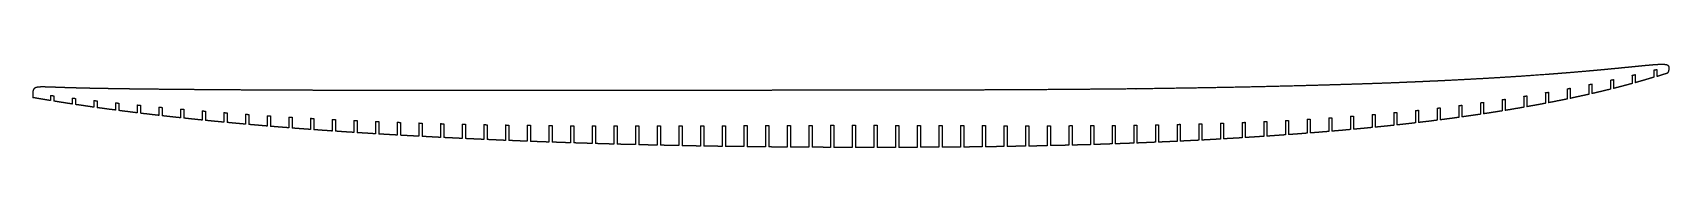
# Model space of a CAD drawing. Header units: metres. Extents: x 18 to 1982, y 0 to 100.
import ezdxf

# ---------------------------------------------------------------- set-up
doc = ezdxf.new("R2010")
doc.units = ezdxf.units.M

msp = doc.modelspace()

# ---------------------------------------------------------------- linework, layer by layer
for p, q in [((1911.1, 81.4, 52), (1911.1, 70.5, 52)), ((1914.9, 82.2, 52), (1914.9, 71.4, 52)), ((1937.1, 87.2, 52), (1937.1, 77.3, 52)), ((1940.9, 88.1, 52), (1940.9, 78.3, 52)), ((1963.1, 93.5, 52), (1963.1, 84.9, 52)), ((1966.9, 94.4, 52), (1966.9, 86.1, 52)), ((39.1, 63, 52), (39.1, 56.7, 52)), ((42.9, 62.5, 52), (42.9, 56.1, 52)), ((65.1, 59.9, 52), (65.1, 52.6, 52)), ((68.9, 59.4, 52), (68.9, 52, 52)), ((1807.1, 61.9, 52), (1807.1, 48.7, 52)), ((1810.9, 62.5, 52), (1810.9, 49.4, 52)), ((1833.1, 66.3, 52), (1833.1, 53.5, 52)), ((1836.9, 66.9, 52), (1836.9, 54.2, 52)), ((1859.1, 70.9, 52), (1859.1, 58.7, 52)), ((1862.9, 71.7, 52), (1862.9, 59.4, 52)), ((1885.1, 76, 52), (1885.1, 64.3, 52)), ((1888.9, 76.8, 52), (1888.9, 65.2, 52)), ((91.1, 56.9, 52), (91.1, 48.8, 52)), ((94.9, 56.5, 52), (94.9, 48.3, 52)), ((117.1, 54.1, 52), (117.1, 45.3, 52)), ((120.9, 53.7, 52), (120.9, 44.8, 52)), ((143.1, 51.5, 52), (143.1, 42, 52)), ((146.9, 51.1, 52), (146.9, 41.5, 52)), ((169.1, 49, 52), (169.1, 38.9, 52)), ((172.9, 48.6, 52), (172.9, 38.5, 52)), ((195.1, 46.6, 52), (195.1, 36, 52)), ((198.9, 46.3, 52), (198.9, 35.6, 52)), ((221.1, 44.4, 52), (221.1, 33.3, 52)), ((224.9, 44.1, 52), (224.9, 32.9, 52)), ((247.1, 42.3, 52), (247.1, 30.7, 52)), ((250.9, 42, 52), (250.9, 30.4, 52)), ((273.1, 40.4, 52), (273.1, 28.3, 52)), ((276.9, 40.1, 52), (276.9, 28, 52)), ((1625.1, 39.9, 52), (1625.1, 24.3, 52)), ((1628.9, 40.2, 52), (1628.9, 24.7, 52)), ((1651.1, 42.3, 52), (1651.1, 27, 52)), ((1654.9, 42.6, 52), (1654.9, 27.4, 52)), ((1677.1, 44.8, 52), (1677.1, 29.9, 52)), ((1680.9, 45.2, 52), (1680.9, 30.4, 52)), ((1703.1, 47.7, 52), (1703.1, 33.1, 52)), ((1706.9, 48.1, 52), (1706.9, 33.6, 52)), ((1729.1, 50.8, 52), (1729.1, 36.5, 52)), ((1732.9, 51.3, 52), (1732.9, 37.1, 52)), ((1755.1, 54.2, 52), (1755.1, 40.3, 52)), ((1758.9, 54.7, 52), (1758.9, 40.8, 52)), ((1781.1, 57.9, 52), (1781.1, 44.3, 52)), ((1784.9, 58.5, 52), (1784.9, 44.9, 52)), ((299.1, 38.6, 52), (299.1, 26.1, 52)), ((302.9, 38.4, 52), (302.9, 25.8, 52)), ((325.1, 37, 52), (325.1, 24, 52)), ((328.9, 36.8, 52), (328.9, 23.7, 52)), ((351.1, 35.5, 52), (351.1, 22, 52)), ((354.9, 35.3, 52), (354.9, 21.7, 52)), ((377.1, 34.1, 52), (377.1, 20.1, 52)), ((380.9, 33.9, 52), (380.9, 19.9, 52)), ((403.1, 32.8, 52), (403.1, 18.4, 52)), ((406.9, 32.7, 52), (406.9, 18.1, 52)), ((429.1, 31.7, 52), (429.1, 16.8, 52)), ((432.9, 31.5, 52), (432.9, 16.5, 52)), ((455.1, 30.7, 52), (455.1, 15.2, 52)), ((458.9, 30.5, 52), (458.9, 15, 52)), ((481.1, 29.8, 52), (481.1, 13.8, 52)), ((484.9, 29.7, 52), (484.9, 13.6, 52)), ((507.1, 29, 52), (507.1, 12.4, 52)), ((510.9, 28.9, 52), (510.9, 12.2, 52)), ((533.1, 28.4, 52), (533.1, 11.2, 52)), ((536.9, 28.3, 52), (536.9, 11, 52)), ((559.1, 27.8, 52), (559.1, 10, 52)), ((562.9, 27.7, 52), (562.9, 9.8, 52)), ((585.1, 27.4, 52), (585.1, 8.8, 52)), ((588.9, 27.3, 52), (588.9, 8.7, 52)), ((611.1, 27, 52), (611.1, 7.8, 52)), ((614.9, 27, 52), (614.9, 7.7, 52)), ((637.1, 26.7, 52), (637.1, 6.8, 52)), ((640.9, 26.7, 52), (640.9, 6.7, 52)), ((663.1, 26.5, 52), (663.1, 5.9, 52)), ((666.9, 26.5, 52), (666.9, 5.8, 52)), ((689.1, 26.4, 52), (689.1, 5.1, 52)), ((692.9, 26.4, 52), (692.9, 5, 52)), ((715.1, 26.3, 52), (715.1, 4.3, 52)), ((718.9, 26.3, 52), (718.9, 4.2, 52)), ((741.1, 26.3, 52), (741.1, 3.7, 52)), ((744.9, 26.3, 52), (744.9, 3.6, 52)), ((767.1, 26.3, 52), (767.1, 3.1, 52)), ((770.9, 26.3, 52), (770.9, 3, 52)), ((793.1, 26.4, 52), (793.1, 2.5, 52)), ((796.9, 26.4, 52), (796.9, 2.4, 52)), ((819.1, 26.4, 52), (819.1, 2, 52)), ((822.9, 26.5, 52), (822.9, 2, 52)), ((845.1, 26.5, 52), (845.1, 1.6, 52)), ((848.9, 26.5, 52), (848.9, 1.6, 52)), ((871.1, 26.6, 52), (871.1, 1.3, 52)), ((874.9, 26.7, 52), (874.9, 1.2, 52)), ((897.1, 26.7, 52), (897.1, 1, 52)), ((900.9, 26.8, 52), (900.9, 0.9, 52)), ((923.1, 26.8, 52), (923.1, 0.7, 52)), ((926.9, 26.8, 52), (926.9, 0.7, 52)), ((949.1, 26.9, 52), (949.1, 0.6, 52)), ((952.9, 26.9, 52), (952.9, 0.5, 52)), ((975.1, 27, 52), (975.1, 0.4, 52)), ((978.9, 27, 52), (978.9, 0.4, 52)), ((1001.1, 27, 52), (1001.1, 0.4, 52)), ((1004.9, 27, 52), (1004.9, 0.4, 52)), ((1027.1, 27, 52), (1027.1, 0.3, 52)), ((1030.9, 27, 52), (1030.9, 0.3, 52)), ((1053.1, 26.9, 52), (1053.1, 0.4, 52)), ((1056.9, 26.9, 52), (1056.9, 0.4, 52)), ((1079.1, 26.9, 52), (1079.1, 0.4, 52)), ((1082.9, 26.8, 52), (1082.9, 0.5, 52)), ((1105.1, 26.8, 52), (1105.1, 0.6, 52)), ((1108.9, 26.8, 52), (1108.9, 0.6, 52)), ((1131.1, 26.7, 52), (1131.1, 0.8, 52)), ((1134.9, 26.7, 52), (1134.9, 0.8, 52)), ((1157.1, 26.6, 52), (1157.1, 1.1, 52)), ((1160.9, 26.6, 52), (1160.9, 1.1, 52)), ((1183.1, 26.5, 52), (1183.1, 1.4, 52)), ((1186.9, 26.5, 52), (1186.9, 1.5, 52)), ((1209.1, 26.5, 52), (1209.1, 1.9, 52)), ((1212.9, 26.5, 52), (1212.9, 1.9, 52)), ((1235.1, 26.5, 52), (1235.1, 2.4, 52)), ((1238.9, 26.5, 52), (1238.9, 2.5, 52)), ((1261.1, 26.5, 52), (1261.1, 3, 52)), ((1264.9, 26.6, 52), (1264.9, 3.1, 52)), ((1287.1, 26.7, 52), (1287.1, 3.7, 52)), ((1290.9, 26.7, 52), (1290.9, 3.8, 52)), ((1313.1, 26.9, 52), (1313.1, 4.6, 52)), ((1316.9, 26.9, 52), (1316.9, 4.7, 52)), ((1339.1, 27.2, 52), (1339.1, 5.5, 52)), ((1342.9, 27.2, 52), (1342.9, 5.6, 52)), ((1365.1, 27.6, 52), (1365.1, 6.6, 52)), ((1368.9, 27.7, 52), (1368.9, 6.7, 52)), ((1391.1, 28.1, 52), (1391.1, 7.7, 52)), ((1394.9, 28.2, 52), (1394.9, 7.9, 52)), ((1417.1, 28.8, 52), (1417.1, 9, 52)), ((1420.9, 28.9, 52), (1420.9, 9.2, 52)), ((1443.1, 29.5, 52), (1443.1, 10.4, 52)), ((1446.9, 29.7, 52), (1446.9, 10.7, 52)), ((1469.1, 30.5, 52), (1469.1, 12, 52)), ((1472.9, 30.6, 52), (1472.9, 12.2, 52)), ((1495.1, 31.6, 52), (1495.1, 13.7, 52)), ((1498.9, 31.7, 52), (1498.9, 13.9, 52)), ((1521.1, 32.8, 52), (1521.1, 15.5, 52)), ((1524.9, 33, 52), (1524.9, 15.8, 52)), ((1547.1, 34.3, 52), (1547.1, 17.5, 52)), ((1550.9, 34.5, 52), (1550.9, 17.8, 52)), ((1573.1, 36, 52), (1573.1, 19.6, 52)), ((1576.9, 36.2, 52), (1576.9, 19.9, 52)), ((1599.1, 37.8, 52), (1599.1, 21.9, 52)), ((1602.9, 38.1, 52), (1602.9, 22.2, 52))]:
    msp.add_line(p, q)
for points, degree, knots in [([(1980.1, 90.4, 52), (1980.1, 90.4, 52), (1980.1, 90.4, 52), (1980.2, 90.4, 52), (1980.2, 90.4, 52), (1980.2, 90.5, 52), (1980.2, 90.5, 52), (1980.3, 90.5, 52), (1980.3, 90.6, 52), (1980.4, 90.6, 52), (1980.4, 90.7, 52), (1980.4, 90.7, 52), (1980.5, 90.8, 52), (1980.5, 90.8, 52), (1980.5, 90.9, 52), (1980.6, 91, 52), (1980.6, 91.1, 52), (1980.7, 91.2, 52), (1980.7, 91.2, 52), (1980.7, 91.3, 52), (1980.8, 91.4, 52), (1980.8, 91.5, 52), (1980.9, 91.6, 52), (1980.9, 91.7, 52), (1980.9, 91.8, 52), (1981, 91.9, 52), (1981, 92, 52), (1981, 92.1, 52), (1981.1, 92.2, 52), (1981.1, 92.4, 52), (1981.2, 92.6, 52), (1981.2, 92.7, 52), (1981.3, 92.9, 52), (1981.3, 93, 52), (1981.3, 93.2, 52), (1981.4, 93.3, 52), (1981.5, 93.7, 52), (1981.5, 93.9, 52), (1981.5, 94.1, 52), (1981.6, 94.3, 52), (1981.6, 94.5, 52), (1981.6, 94.7, 52), (1981.6, 94.9, 52), (1981.7, 95.1, 52), (1981.7, 95.2, 52), (1981.7, 95.2, 52), (1981.7, 95.3, 52), (1981.7, 95.3, 52), (1981.7, 95.4, 52), (1981.7, 95.4, 52), (1981.7, 95.6, 52), (1981.7, 95.8, 52), (1981.7, 95.9, 52), (1981.7, 96.1, 52), (1981.7, 96.2, 52), (1981.7, 96.3, 52), (1981.7, 96.5, 52), (1981.6, 96.8, 52), (1981.6, 97, 52), (1981.6, 97.2, 52), (1981.5, 97.4, 52), (1981.4, 97.6, 52), (1981.4, 97.7, 52), (1981.3, 97.9, 52), (1981.1, 98.2, 52), (1981, 98.3, 52), (1980.9, 98.4, 52), (1980.8, 98.5, 52), (1980.7, 98.6, 52), (1980.6, 98.7, 52), (1980.5, 98.8, 52), (1980.1, 99.1, 52), (1979.8, 99.2, 52), (1979.5, 99.3, 52), (1979.2, 99.5, 52), (1979, 99.6, 52), (1978.7, 99.6, 52), (1978.4, 99.7, 52), (1977.9, 99.8, 52), (1977.7, 99.9, 52), (1977.5, 99.9, 52), (1977.3, 99.9, 52), (1977.1, 100, 52), (1976.9, 100, 52), (1976.8, 100, 52), (1976.5, 100, 52), (1976.4, 100, 52), (1976.3, 100.1, 52), (1976.2, 100.1, 52), (1976.1, 100.1, 52), (1976, 100.1, 52), (1975.8, 100.1, 52), (1975.6, 100.1, 52), (1975.5, 100.1, 52), (1975.3, 100.1, 52), (1975.2, 100.1, 52), (1975.1, 100.1, 52), (1974.9, 100.2, 52), (1974.8, 100.2, 52), (1974, 100.2, 52), (1973.4, 100.2, 52), (1972.8, 100.2, 52), (1972.2, 100.2, 52), (1971.6, 100.2, 52), (1971, 100.2, 52), (1970.3, 100.2, 52), (1968.7, 100.1, 52), (1967.7, 100, 52), (1966.7, 100, 52), (1965.7, 99.9, 52), (1964.7, 99.9, 52), (1963.7, 99.8, 52), (1962.7, 99.7, 52), (1960.5, 99.5, 52), (1959.3, 99.4, 52), (1958.1, 99.3, 52), (1956.8, 99.2, 52), (1955.6, 99.1, 52), (1954.4, 99, 52), (1953.1, 98.9, 52), (1949.4, 98.5, 52), (1946.9, 98.3, 52), (1944.4, 98, 52), (1941.9, 97.8, 52), (1939.4, 97.5, 52), (1936.9, 97.3, 52), (1934.4, 97, 52), (1930, 96.6, 52), (1928, 96.4, 52), (1926.1, 96.2, 52), (1924.2, 96, 52), (1922.2, 95.8, 52), (1920.3, 95.6, 52), (1918.3, 95.4, 52), (1913.6, 95, 52), (1910.7, 94.7, 52), (1907.9, 94.4, 52), (1905, 94.1, 52), (1902.2, 93.9, 52), (1899.3, 93.6, 52), (1896.5, 93.4, 52), (1892, 92.9, 52), (1890.4, 92.8, 52), (1888.7, 92.6, 52), (1887.1, 92.5, 52), (1885.5, 92.4, 52), (1883.8, 92.2, 52), (1882.2, 92.1, 52), (1873.3, 91.3, 52), (1866.1, 90.7, 52), (1858.9, 90.1, 52), (1851.7, 89.5, 52), (1844.4, 88.9, 52), (1837.2, 88.4, 52), (1830, 87.9, 52), (1808.7, 86.3, 52), (1794.7, 85.4, 52), (1780.7, 84.5, 52), (1766.7, 83.7, 52), (1752.7, 82.9, 52), (1738.7, 82.1, 52), (1724.7, 81.4, 52), (1706.7, 80.5, 52), (1702.7, 80.3, 52), (1698.7, 80.2, 52), (1694.7, 80, 52), (1690.7, 79.8, 52), (1686.6, 79.6, 52), (1682.4, 79.4, 52), (1675.2, 79.1, 52), (1672.1, 79, 52), (1668.9, 78.9, 52), (1665.8, 78.7, 52), (1662.6, 78.6, 52), (1659.4, 78.5, 52), (1656.2, 78.3, 52), (1642.8, 77.8, 52), (1632.6, 77.4, 52), (1622.5, 77.1, 52), (1612.4, 76.7, 52), (1602.2, 76.4, 52), (1592.1, 76.1, 52), (1581.9, 75.8, 52), (1547.1, 74.8, 52), (1522.4, 74.1, 52), (1497.7, 73.5, 52), (1473, 73, 52), (1448.3, 72.5, 52), (1423.6, 72, 52), (1398.9, 71.7, 52), (1371.3, 71.3, 52), (1368.3, 71.2, 52), (1365.4, 71.2, 52), (1362.4, 71.1, 52), (1359.4, 71.1, 52), (1356.5, 71.1, 52), (1353.5, 71, 52), (1328.1, 70.7, 52), (1305.7, 70.5, 52), (1283.2, 70.3, 52), (1260.8, 70.1, 52), (1238.4, 69.9, 52), (1215.9, 69.8, 52), (1193.5, 69.7, 52), (1155, 69.5, 52), (1138.9, 69.5, 52), (1122.8, 69.4, 52), (1106.7, 69.4, 52), (1090.6, 69.3, 52), (1074.5, 69.3, 52), (1058.4, 69.3, 52), (1038.7, 69.3, 52), (1035, 69.3, 52), (1031.3, 69.3, 52), (1027.6, 69.3, 52), (1024, 69.2, 52), (1020.3, 69.2, 52), (1016.6, 69.2, 52), (999.8, 69.2, 52), (986.7, 69.2, 52), (973.6, 69.2, 52), (960.4, 69.2, 52), (947.3, 69.2, 52), (934.2, 69.2, 52), (921.1, 69.2, 52), (895.7, 69.1, 52), (883.4, 69.1, 52), (871.1, 69.1, 52), (858.8, 69.1, 52), (846.5, 69.1, 52), (834.3, 69.1, 52), (822, 69.1, 52), (797.9, 69.1, 52), (786, 69.1, 52), (774.2, 69.1, 52), (762.3, 69.1, 52), (750.5, 69.1, 52), (738.6, 69.1, 52), (726.7, 69.1, 52), (709.8, 69.1, 52), (704.7, 69.1, 52), (699.7, 69.1, 52), (694.6, 69.1, 52), (689.5, 69.1, 52), (684.4, 69.1, 52), (679.3, 69.1, 52), (669.2, 69.1, 52), (664.1, 69.1, 52), (659, 69, 52), (653.9, 69, 52), (648.9, 69, 52), (643.8, 69, 52), (638.7, 69, 52), (617.5, 69, 52), (601.3, 69, 52), (585.2, 69, 52), (569, 69, 52), (552.8, 69, 52), (536.7, 69, 52), (520.5, 69, 52), (489, 69, 52), (473.7, 69, 52), (458.3, 69, 52), (443, 69, 52), (427.6, 69, 52), (412.3, 69, 52), (397, 69.1, 52), (379.5, 69.1, 52), (377.3, 69.1, 52), (375.2, 69.1, 52), (373, 69.1, 52), (370.9, 69.1, 52), (368.8, 69.1, 52), (366.7, 69.1, 52), (362.5, 69.1, 52), (360.4, 69.1, 52), (358.3, 69.1, 52), (356.2, 69.1, 52), (354.1, 69.1, 52), (352.1, 69.2, 52), (350, 69.2, 52), (332.9, 69.2, 52), (317.9, 69.3, 52), (302.9, 69.3, 52), (288, 69.4, 52), (273, 69.5, 52), (258, 69.6, 52), (243, 69.7, 52), (221.8, 69.8, 52), (215.5, 69.9, 52), (209.2, 70, 52), (203, 70, 52), (196.7, 70.1, 52), (190.4, 70.1, 52), (184.2, 70.2, 52), (175.1, 70.3, 52), (172.4, 70.3, 52), (169.7, 70.3, 52), (167, 70.4, 52), (164.3, 70.4, 52), (161.7, 70.4, 52), (159.1, 70.5, 52), (155.2, 70.5, 52), (153.9, 70.5, 52), (152.7, 70.5, 52), (151.4, 70.6, 52), (150.2, 70.6, 52), (148.9, 70.6, 52), (147.7, 70.6, 52), (145, 70.6, 52), (143.6, 70.7, 52), (142.2, 70.7, 52), (140.8, 70.7, 52), (139.4, 70.7, 52), (138, 70.7, 52), (136.6, 70.7, 52), (130.2, 70.8, 52), (125.1, 70.9, 52), (120.1, 71, 52), (115, 71, 52), (110, 71.1, 52), (104.9, 71.2, 52), (99.8, 71.3, 52), (93.4, 71.4, 52), (92, 71.4, 52), (90.7, 71.5, 52), (89.3, 71.5, 52), (88, 71.5, 52), (86.7, 71.5, 52), (85.3, 71.6, 52), (83.1, 71.6, 52), (82.1, 71.6, 52), (81.1, 71.7, 52), (80.1, 71.7, 52), (79.1, 71.7, 52), (78.2, 71.7, 52), (77.2, 71.8, 52), (74.8, 71.8, 52), (73.3, 71.9, 52), (71.9, 71.9, 52), (70.5, 71.9, 52), (69.1, 72, 52), (67.7, 72, 52), (66.3, 72, 52), (63.5, 72.1, 52), (62.1, 72.2, 52), (60.6, 72.2, 52), (59.2, 72.3, 52), (57.9, 72.3, 52), (56.6, 72.3, 52), (55.4, 72.4, 52), (52.2, 72.5, 52), (50.1, 72.6, 52), (48.1, 72.6, 52), (46, 72.7, 52), (44, 72.8, 52), (41.9, 72.9, 52), (39.8, 72.9, 52), (37.1, 73, 52), (36.4, 73.1, 52), (35.7, 73.1, 52), (35, 73.1, 52), (34.3, 73.1, 52), (33.6, 73.1, 52), (32.9, 73.1, 52), (31.9, 73.2, 52), (31.6, 73.2, 52), (31.4, 73.2, 52), (31.1, 73.2, 52), (30.8, 73.2, 52), (30.5, 73.2, 52), (30.3, 73.2, 52), (29.7, 73.2, 52), (29.4, 73.2, 52), (29.1, 73.2, 52), (28.9, 73.2, 52), (28.6, 73.2, 52), (28.4, 73.2, 52), (28.1, 73.2, 52), (27.4, 73.2, 52), (26.8, 73.1, 52), (26.3, 73.1, 52), (25.8, 73.1, 52), (25.3, 73.1, 52), (24.8, 73, 52), (24.3, 73, 52), (23.6, 72.9, 52), (23.4, 72.8, 52), (23.2, 72.8, 52), (23, 72.8, 52), (22.8, 72.7, 52), (22.6, 72.7, 52), (22.5, 72.7, 52), (22.2, 72.6, 52), (22.1, 72.6, 52), (22.1, 72.6, 52), (22, 72.5, 52), (21.9, 72.5, 52), (21.8, 72.5, 52), (21.7, 72.5, 52), (21.6, 72.4, 52), (21.5, 72.4, 52), (21.4, 72.4, 52), (21.4, 72.3, 52), (21.3, 72.3, 52), (21.2, 72.3, 52), (21.1, 72.2, 52), (20.7, 72.1, 52), (20.5, 72, 52), (20.2, 71.8, 52), (19.9, 71.7, 52), (19.7, 71.5, 52), (19.4, 71.3, 52), (19.2, 71.1, 52), (18.9, 70.7, 52), (18.8, 70.5, 52), (18.6, 70.4, 52), (18.5, 70.2, 52), (18.4, 70, 52), (18.4, 69.8, 52), (18.3, 69.6, 52), (18.2, 69.3, 52), (18.1, 69.2, 52), (18.1, 69.1, 52), (18, 69, 52), (18, 68.8, 52), (18, 68.7, 52), (17.9, 68.6, 52), (17.8, 68.2, 52), (17.8, 67.9, 52), (17.8, 67.7, 52), (17.7, 67.4, 52), (17.7, 67.1, 52), (17.7, 66.8, 52), (17.7, 66.6, 52), (17.7, 66.2, 52), (17.7, 66.2, 52), (17.6, 66.1, 52), (17.6, 66, 52), (17.6, 65.9, 52), (17.6, 65.9, 52), (17.6, 65.8, 52), (17.6, 65.5, 52), (17.6, 65.3, 52), (17.6, 65.1, 52), (17.6, 64.8, 52), (17.6, 64.6, 52), (17.6, 64.4, 52), (17.6, 64.2, 52), (17.6, 63.8, 52), (17.6, 63.6, 52), (17.6, 63.5, 52), (17.6, 63.3, 52), (17.6, 63.2, 52), (17.6, 63, 52), (17.6, 62.8, 52), (17.7, 62.5, 52), (17.7, 62.4, 52), (17.7, 62.3, 52), (17.7, 62.1, 52), (17.7, 62, 52), (17.7, 61.9, 52), (17.7, 61.7, 52), (17.7, 61.5, 52), (17.7, 61.4, 52), (17.7, 61.3, 52), (17.7, 61.3, 52), (17.7, 61.2, 52), (17.7, 61.1, 52), (17.7, 61, 52), (17.7, 60.9, 52), (17.7, 60.9, 52), (17.7, 60.8, 52), (17.7, 60.8, 52), (17.7, 60.8, 52), (17.7, 60.7, 52), (17.7, 60.7, 52), (17.7, 60.6, 52), (17.7, 60.6, 52), (17.8, 60.6, 52), (17.8, 60.6, 52), (17.8, 60.6, 52), (17.8, 60.6, 52), (17.8, 60.5, 52), (17.8, 60.5, 52), (17.8, 60.5, 52), (17.8, 60.5, 52), (17.8, 60.4, 52), (17.8, 60.4, 52), (17.8, 60.4, 52), (17.8, 60.4, 52), (17.8, 60.4, 52), (17.8, 60.4, 52), (17.8, 60.4, 52), (17.8, 60.4, 52), (17.8, 60.3, 52), (17.8, 60.3, 52), (17.8, 60.3, 52), (17.8, 60.3, 52)], 8, [0, 0, 0, 0, 0, 0, 0, 0, 0, 0.000178, 0.000178, 0.000178, 0.000178, 0.000178, 0.000178, 0.000178, 0.000475, 0.000475, 0.000475, 0.000475, 0.000475, 0.000475, 0.000475, 0.00084, 0.00084, 0.00084, 0.00084, 0.00084, 0.00084, 0.00084, 0.0013, 0.0013, 0.0013, 0.0013, 0.0013, 0.0013, 0.0013, 0.00203, 0.00203, 0.00203, 0.00203, 0.00203, 0.00203, 0.00203, 0.002958, 0.002958, 0.002958, 0.002958, 0.002958, 0.002958, 0.002958, 0.00318, 0.00318, 0.00318, 0.00318, 0.00318, 0.00318, 0.00318, 0.003851, 0.003851, 0.003851, 0.003851, 0.003851, 0.003851, 0.003851, 0.004756, 0.004756, 0.004756, 0.004756, 0.004756, 0.004756, 0.004756, 0.005437, 0.005437, 0.005437, 0.005437, 0.005437, 0.005437, 0.005437, 0.006875, 0.006875, 0.006875, 0.006875, 0.006875, 0.006875, 0.006875, 0.00775, 0.00775, 0.00775, 0.00775, 0.00775, 0.00775, 0.00775, 0.008204, 0.008204, 0.008204, 0.008204, 0.008204, 0.008204, 0.008204, 0.008769, 0.008769, 0.008769, 0.008769, 0.008769, 0.008769, 0.008769, 0.011321, 0.011321, 0.011321, 0.011321, 0.011321, 0.011321, 0.011321, 0.015455, 0.015455, 0.015455, 0.015455, 0.015455, 0.015455, 0.015455, 0.020557, 0.020557, 0.020557, 0.020557, 0.020557, 0.020557, 0.020557, 0.030952, 0.030952, 0.030952, 0.030952, 0.030952, 0.030952, 0.030952, 0.039011, 0.039011, 0.039011, 0.039011, 0.039011, 0.039011, 0.039011, 0.050826, 0.050826, 0.050826, 0.050826, 0.050826, 0.050826, 0.050826, 0.057613, 0.057613, 0.057613, 0.057613, 0.057613, 0.057613, 0.057613, 0.087605, 0.087605, 0.087605, 0.087605, 0.087605, 0.087605, 0.087605, 0.145666, 0.145666, 0.145666, 0.145666, 0.145666, 0.145666, 0.145666, 0.161952, 0.161952, 0.161952, 0.161952, 0.161952, 0.161952, 0.161952, 0.174167, 0.174167, 0.174167, 0.174167, 0.174167, 0.174167, 0.174167, 0.212534, 0.212534, 0.212534, 0.212534, 0.212534, 0.212534, 0.212534, 0.305864, 0.305864, 0.305864, 0.305864, 0.305864, 0.305864, 0.305864, 0.317059, 0.317059, 0.317059, 0.317059, 0.317059, 0.317059, 0.317059, 0.401812, 0.401812, 0.401812, 0.401812, 0.401812, 0.401812, 0.401812, 0.462579, 0.462579, 0.462579, 0.462579, 0.462579, 0.462579, 0.462579, 0.476479, 0.476479, 0.476479, 0.476479, 0.476479, 0.476479, 0.476479, 0.526052, 0.526052, 0.526052, 0.526052, 0.526052, 0.526052, 0.526052, 0.572425, 0.572425, 0.572425, 0.572425, 0.572425, 0.572425, 0.572425, 0.617198, 0.617198, 0.617198, 0.617198, 0.617198, 0.617198, 0.617198, 0.636387, 0.636387, 0.636387, 0.636387, 0.636387, 0.636387, 0.636387, 0.655574, 0.655574, 0.655574, 0.655574, 0.655574, 0.655574, 0.655574, 0.716814, 0.716814, 0.716814, 0.716814, 0.716814, 0.716814, 0.716814, 0.774934, 0.774934, 0.774934, 0.774934, 0.774934, 0.774934, 0.774934, 0.783116, 0.783116, 0.783116, 0.783116, 0.783116, 0.783116, 0.783116, 0.791195, 0.791195, 0.791195, 0.791195, 0.791195, 0.791195, 0.791195, 0.849343, 0.849343, 0.849343, 0.849343, 0.849343, 0.849343, 0.849343, 0.873652, 0.873652, 0.873652, 0.873652, 0.873652, 0.873652, 0.873652, 0.884454, 0.884454, 0.884454, 0.884454, 0.884454, 0.884454, 0.884454, 0.889854, 0.889854, 0.889854, 0.889854, 0.889854, 0.889854, 0.889854, 0.896155, 0.896155, 0.896155, 0.896155, 0.896155, 0.896155, 0.896155, 0.919521, 0.919521, 0.919521, 0.919521, 0.919521, 0.919521, 0.919521, 0.925958, 0.925958, 0.925958, 0.925958, 0.925958, 0.925958, 0.925958, 0.930964, 0.930964, 0.930964, 0.930964, 0.930964, 0.930964, 0.930964, 0.938831, 0.938831, 0.938831, 0.938831, 0.938831, 0.938831, 0.938831, 0.94733, 0.94733, 0.94733, 0.94733, 0.94733, 0.94733, 0.94733, 0.962318, 0.962318, 0.962318, 0.962318, 0.962318, 0.962318, 0.962318, 0.967398, 0.967398, 0.967398, 0.967398, 0.967398, 0.967398, 0.967398, 0.969402, 0.969402, 0.969402, 0.969402, 0.969402, 0.969402, 0.969402, 0.971491, 0.971491, 0.971491, 0.971491, 0.971491, 0.971491, 0.971491, 0.975852, 0.975852, 0.975852, 0.975852, 0.975852, 0.975852, 0.975852, 0.977688, 0.977688, 0.977688, 0.977688, 0.977688, 0.977688, 0.977688, 0.978606, 0.978606, 0.978606, 0.978606, 0.978606, 0.978606, 0.978606, 0.979617, 0.979617, 0.979617, 0.979617, 0.979617, 0.979617, 0.979617, 0.983286, 0.983286, 0.983286, 0.983286, 0.983286, 0.983286, 0.983286, 0.98566, 0.98566, 0.98566, 0.98566, 0.98566, 0.98566, 0.98566, 0.987191, 0.987191, 0.987191, 0.987191, 0.987191, 0.987191, 0.987191, 0.990443, 0.990443, 0.990443, 0.990443, 0.990443, 0.990443, 0.990443, 0.991295, 0.991295, 0.991295, 0.991295, 0.991295, 0.991295, 0.991295, 0.993897, 0.993897, 0.993897, 0.993897, 0.993897, 0.993897, 0.993897, 0.995793, 0.995793, 0.995793, 0.995793, 0.995793, 0.995793, 0.995793, 0.997406, 0.997406, 0.997406, 0.997406, 0.997406, 0.997406, 0.997406, 0.998425, 0.998425, 0.998425, 0.998425, 0.998425, 0.998425, 0.998425, 0.998855, 0.998855, 0.998855, 0.998855, 0.998855, 0.998855, 0.998855, 0.999189, 0.999189, 0.999189, 0.999189, 0.999189, 0.999189, 0.999189, 0.999666, 0.999666, 0.999666, 0.999666, 0.999666, 0.999666, 0.999666, 1, 1, 1, 1, 1, 1, 1, 1, 1]), ([(1963.1, 84.9, 52), (1962.1, 84.6, 52), (1961, 84.3, 52), (1960, 83.9, 52), (1958.9, 83.6, 52), (1956.8, 83, 52), (1955.7, 82.6, 52), (1954.6, 82.3, 52), (1953.5, 82, 52), (1951.3, 81.3, 52), (1950.2, 81, 52), (1949.1, 80.7, 52), (1947.9, 80.4, 52), (1945.6, 79.7, 52), (1944.4, 79.3, 52), (1943.3, 79, 52), (1942.1, 78.7, 52), (1940.9, 78.3, 52)], 5, [0, 0, 0, 0, 0, 0, 0.23554, 0.23554, 0.23554, 0.23554, 0.480318, 0.480318, 0.480318, 0.480318, 0.735496, 0.735496, 0.735496, 0.735496, 1, 1, 1, 1, 1, 1]), ([(1966.9, 86.1, 52), (1967.3, 86.2, 52), (1967.8, 86.4, 52), (1968.2, 86.5, 52), (1968.7, 86.6, 52), (1969.1, 86.8, 52), (1969.6, 86.9, 52), (1970, 87.1, 52), (1970.9, 87.4, 52), (1971.3, 87.5, 52), (1971.8, 87.6, 52), (1972.2, 87.8, 52), (1972.6, 87.9, 52), (1973, 88, 52), (1973.5, 88.2, 52), (1974.1, 88.4, 52), (1974.3, 88.4, 52), (1974.5, 88.5, 52), (1974.7, 88.6, 52), (1974.8, 88.6, 52), (1975, 88.7, 52), (1975.2, 88.8, 52), (1975.6, 88.9, 52), (1975.8, 88.9, 52), (1976, 89, 52), (1976.2, 89.1, 52), (1976.3, 89.1, 52), (1976.5, 89.2, 52), (1976.7, 89.2, 52), (1977.1, 89.4, 52), (1977.3, 89.4, 52), (1977.5, 89.5, 52), (1977.7, 89.6, 52), (1977.9, 89.6, 52), (1978.1, 89.7, 52), (1978.3, 89.8, 52), (1978.6, 89.9, 52), (1978.7, 89.9, 52), (1978.8, 89.9, 52), (1978.9, 90, 52), (1979, 90, 52), (1979.1, 90, 52), (1979.2, 90.1, 52), (1979.3, 90.1, 52), (1979.4, 90.1, 52), (1979.4, 90.2, 52), (1979.5, 90.2, 52), (1979.5, 90.2, 52), (1979.6, 90.2, 52), (1979.6, 90.2, 52), (1979.7, 90.2, 52), (1979.8, 90.3, 52), (1979.8, 90.3, 52), (1979.8, 90.3, 52), (1979.9, 90.3, 52), (1979.9, 90.3, 52), (1980, 90.3, 52), (1980, 90.3, 52), (1980, 90.3, 52), (1980, 90.3, 52), (1980, 90.3, 52), (1980, 90.3, 52), (1980, 90.4, 52), (1980, 90.4, 52), (1980.1, 90.4, 52), (1980.1, 90.4, 52), (1980.1, 90.4, 52), (1980.1, 90.4, 52), (1980.1, 90.4, 52), (1980.1, 90.4, 52), (1980.1, 90.4, 52), (1980.1, 90.4, 52), (1980.1, 90.4, 52), (1980.1, 90.4, 52), (1980.1, 90.4, 52), (1980.1, 90.4, 52), (1980.1, 90.4, 52), (1980.1, 90.4, 52), (1980.1, 90.4, 52)], 8, [0, 0, 0, 0, 0, 0, 0, 0, 0, 0.264126, 0.264126, 0.264126, 0.264126, 0.264126, 0.264126, 0.264126, 0.519695, 0.519695, 0.519695, 0.519695, 0.519695, 0.519695, 0.519695, 0.631528, 0.631528, 0.631528, 0.631528, 0.631528, 0.631528, 0.631528, 0.74341, 0.74341, 0.74341, 0.74341, 0.74341, 0.74341, 0.74341, 0.860371, 0.860371, 0.860371, 0.860371, 0.860371, 0.860371, 0.860371, 0.921739, 0.921739, 0.921739, 0.921739, 0.921739, 0.921739, 0.921739, 0.953538, 0.953538, 0.953538, 0.953538, 0.953538, 0.953538, 0.953538, 0.978543, 0.978543, 0.978543, 0.978543, 0.978543, 0.978543, 0.978543, 0.988481, 0.988481, 0.988481, 0.988481, 0.988481, 0.988481, 0.988481, 0.993154, 0.993154, 0.993154, 0.993154, 0.993154, 0.993154, 0.993154, 1, 1, 1, 1, 1, 1, 1, 1, 1]), ([(39.1, 56.7, 52), (38.4, 56.9, 52), (37.7, 57, 52), (37, 57.1, 52), (36.3, 57.2, 52), (35.6, 57.3, 52), (34.9, 57.5, 52), (34.2, 57.6, 52), (33.1, 57.7, 52), (32.8, 57.8, 52), (32.5, 57.9, 52), (32.1, 57.9, 52), (31.8, 58, 52), (31.5, 58, 52), (31.1, 58.1, 52), (30.5, 58.2, 52), (30.2, 58.2, 52), (29.8, 58.3, 52), (29.5, 58.3, 52), (29.2, 58.4, 52), (28.9, 58.5, 52), (28.6, 58.5, 52), (27.6, 58.7, 52), (27, 58.8, 52), (26.4, 58.9, 52), (25.7, 59, 52), (25.1, 59.1, 52), (24.5, 59.2, 52), (23.8, 59.3, 52), (23, 59.4, 52), (22.9, 59.5, 52), (22.7, 59.5, 52), (22.6, 59.5, 52), (22.4, 59.5, 52), (22.3, 59.6, 52), (22.1, 59.6, 52), (21.9, 59.6, 52), (21.8, 59.6, 52), (21.7, 59.7, 52), (21.6, 59.7, 52), (21.6, 59.7, 52), (21.5, 59.7, 52), (21.4, 59.7, 52), (21.3, 59.7, 52), (21.2, 59.8, 52), (21.1, 59.8, 52), (21, 59.8, 52), (21, 59.8, 52), (20.9, 59.8, 52), (20.8, 59.8, 52), (20.5, 59.9, 52), (20.4, 59.9, 52), (20.2, 59.9, 52), (20, 60, 52), (19.8, 60, 52), (19.6, 60, 52), (19.4, 60.1, 52), (19.2, 60.1, 52), (19.1, 60.1, 52), (19, 60.1, 52), (18.9, 60.1, 52), (18.8, 60.2, 52), (18.7, 60.2, 52), (18.6, 60.2, 52), (18.4, 60.2, 52), (18.4, 60.2, 52), (18.3, 60.2, 52), (18.3, 60.2, 52), (18.2, 60.3, 52), (18.2, 60.3, 52), (18.1, 60.3, 52), (18.1, 60.3, 52), (18, 60.3, 52), (18, 60.3, 52), (18, 60.3, 52), (17.9, 60.3, 52), (17.9, 60.3, 52), (17.9, 60.3, 52), (17.8, 60.3, 52), (17.8, 60.3, 52), (17.8, 60.3, 52), (17.8, 60.3, 52), (17.8, 60.3, 52), (17.8, 60.3, 52), (17.8, 60.3, 52), (17.8, 60.3, 52), (17.8, 60.3, 52), (17.8, 60.3, 52), (17.8, 60.3, 52), (17.8, 60.3, 52), (17.8, 60.3, 52), (17.8, 60.3, 52), (17.8, 60.3, 52), (17.8, 60.3, 52), (17.8, 60.3, 52), (17.8, 60.3, 52), (17.8, 60.3, 52), (17.8, 60.3, 52), (17.8, 60.3, 52), (17.8, 60.3, 52)], 8, [0, 0, 0, 0, 0, 0, 0, 0, 0, 0.25984, 0.25984, 0.25984, 0.25984, 0.25984, 0.25984, 0.25984, 0.382145, 0.382145, 0.382145, 0.382145, 0.382145, 0.382145, 0.382145, 0.499111, 0.499111, 0.499111, 0.499111, 0.499111, 0.499111, 0.499111, 0.731449, 0.731449, 0.731449, 0.731449, 0.731449, 0.731449, 0.731449, 0.789266, 0.789266, 0.789266, 0.789266, 0.789266, 0.789266, 0.789266, 0.817554, 0.817554, 0.817554, 0.817554, 0.817554, 0.817554, 0.817554, 0.845437, 0.845437, 0.845437, 0.845437, 0.845437, 0.845437, 0.845437, 0.91393, 0.91393, 0.91393, 0.91393, 0.91393, 0.91393, 0.91393, 0.950114, 0.950114, 0.950114, 0.950114, 0.950114, 0.950114, 0.950114, 0.96932, 0.96932, 0.96932, 0.96932, 0.96932, 0.96932, 0.96932, 0.982687, 0.982687, 0.982687, 0.982687, 0.982687, 0.982687, 0.982687, 0.990465, 0.990465, 0.990465, 0.990465, 0.990465, 0.990465, 0.990465, 0.993803, 0.993803, 0.993803, 0.993803, 0.993803, 0.993803, 0.993803, 1, 1, 1, 1, 1, 1, 1, 1, 1]), ([(1885.1, 64.3, 52), (1883.8, 64, 52), (1882.4, 63.7, 52), (1881.1, 63.4, 52), (1878.4, 62.8, 52), (1877, 62.5, 52), (1875.6, 62.2, 52), (1872.8, 61.6, 52), (1871.4, 61.3, 52), (1870, 61, 52), (1867.2, 60.4, 52), (1865.8, 60.1, 52), (1864.3, 59.7, 52), (1862.9, 59.4, 52)], 4, [0, 0, 0, 0, 0, 0.241979, 0.241979, 0.241979, 0.489317, 0.489317, 0.489317, 0.741999, 0.741999, 0.741999, 1, 1, 1, 1, 1]), ([(1911.1, 70.5, 52), (1909.8, 70.1, 52), (1908.4, 69.8, 52), (1907.1, 69.5, 52), (1904.4, 68.8, 52), (1903, 68.5, 52), (1901.7, 68.2, 52), (1898.9, 67.5, 52), (1897.5, 67.2, 52), (1896.1, 66.8, 52), (1893.2, 66.2, 52), (1891.8, 65.8, 52), (1890.3, 65.5, 52), (1888.9, 65.2, 52)], 4, [0, 0, 0, 0, 0, 0.240181, 0.240181, 0.240181, 0.486855, 0.486855, 0.486855, 0.740112, 0.740112, 0.740112, 1, 1, 1, 1, 1]), ([(1937.1, 77.3, 52), (1935.8, 76.9, 52), (1934.5, 76.6, 52), (1933.1, 76.2, 52), (1930.5, 75.5, 52), (1929.1, 75.1, 52), (1927.7, 74.8, 52), (1925, 74, 52), (1923.6, 73.6, 52), (1922.1, 73.3, 52), (1919.3, 72.5, 52), (1917.8, 72.2, 52), (1916.4, 71.8, 52), (1914.9, 71.4, 52)], 4, [0, 0, 0, 0, 0, 0.238001, 0.238001, 0.238001, 0.483923, 0.483923, 0.483923, 0.737907, 0.737907, 0.737907, 1, 1, 1, 1, 1]), ([(65.1, 52.6, 52), (63.9, 52.8, 52), (62.7, 53, 52), (61.4, 53.2, 52), (60.2, 53.4, 52), (57.9, 53.7, 52), (56.7, 53.9, 52), (55.6, 54.1, 52), (54.4, 54.3, 52), (52.2, 54.6, 52), (51.1, 54.8, 52), (50.1, 55, 52), (49, 55.1, 52), (46.9, 55.5, 52), (45.9, 55.6, 52), (44.9, 55.8, 52), (43.9, 56, 52), (42.9, 56.1, 52)], 5, [0, 0, 0, 0, 0, 0, 0.274252, 0.274252, 0.274252, 0.274252, 0.531546, 0.531546, 0.531546, 0.531546, 0.773544, 0.773544, 0.773544, 0.773544, 1, 1, 1, 1, 1, 1]), ([(91.1, 48.8, 52), (89.6, 49, 52), (88.1, 49.2, 52), (86.7, 49.4, 52), (83.8, 49.9, 52), (82.3, 50.1, 52), (80.9, 50.3, 52), (78.2, 50.7, 52), (76.8, 50.9, 52), (75.4, 51.1, 52), (72.8, 51.5, 52), (71.5, 51.7, 52), (70.2, 51.8, 52), (68.9, 52, 52)], 4, [0, 0, 0, 0, 0, 0.266351, 0.266351, 0.266351, 0.521626, 0.521626, 0.521626, 0.76608, 0.76608, 0.76608, 1, 1, 1, 1, 1]), ([(117.1, 45.3, 52), (115.6, 45.5, 52), (114.2, 45.7, 52), (112.7, 45.9, 52), (109.9, 46.2, 52), (108.4, 46.4, 52), (107, 46.6, 52), (104.3, 47, 52), (102.9, 47.2, 52), (101.5, 47.4, 52), (98.9, 47.7, 52), (97.5, 47.9, 52), (96.2, 48.1, 52), (94.9, 48.3, 52)], 4, [0, 0, 0, 0, 0, 0.262605, 0.262605, 0.262605, 0.516709, 0.516709, 0.516709, 0.762455, 0.762455, 0.762455, 1, 1, 1, 1, 1]), ([(143.1, 42, 52), (141.9, 42.1, 52), (140.8, 42.3, 52), (139.6, 42.4, 52), (138.5, 42.6, 52), (136.2, 42.8, 52), (135.1, 43, 52), (133.9, 43.1, 52), (132.8, 43.3, 52), (130.6, 43.6, 52), (129.5, 43.7, 52), (128.4, 43.8, 52), (127.3, 44, 52), (125.2, 44.2, 52), (124.1, 44.4, 52), (123, 44.5, 52), (122, 44.7, 52), (120.9, 44.8, 52)], 5, [0, 0, 0, 0, 0, 0, 0.260234, 0.260234, 0.260234, 0.260234, 0.513589, 0.513589, 0.513589, 0.513589, 0.760141, 0.760141, 0.760141, 0.760141, 1, 1, 1, 1, 1, 1]), ([(169.1, 38.9, 52), (167.7, 39.1, 52), (166.2, 39.2, 52), (164.8, 39.4, 52), (162, 39.7, 52), (160.6, 39.9, 52), (159.2, 40.1, 52), (156.4, 40.4, 52), (155, 40.6, 52), (153.6, 40.7, 52), (150.9, 41, 52), (149.6, 41.2, 52), (148.2, 41.4, 52), (146.9, 41.5, 52)], 4, [0, 0, 0, 0, 0, 0.258255, 0.258255, 0.258255, 0.511021, 0.511021, 0.511021, 0.758275, 0.758275, 0.758275, 1, 1, 1, 1, 1]), ([(1755.1, 40.3, 52), (1753.7, 40.1, 52), (1752.4, 39.9, 52), (1751, 39.7, 52), (1748.3, 39.3, 52), (1746.9, 39.1, 52), (1745.5, 38.9, 52), (1742.7, 38.5, 52), (1741.3, 38.3, 52), (1739.9, 38.1, 52), (1737.1, 37.7, 52), (1735.7, 37.5, 52), (1734.3, 37.3, 52), (1732.9, 37.1, 52)], 4, [0, 0, 0, 0, 0, 0.24603, 0.24603, 0.24603, 0.494718, 0.494718, 0.494718, 0.746051, 0.746051, 0.746051, 1, 1, 1, 1, 1]), ([(1781.1, 44.3, 52), (1779.7, 44.1, 52), (1778.4, 43.9, 52), (1777, 43.7, 52), (1774.3, 43.2, 52), (1772.9, 43, 52), (1771.5, 42.8, 52), (1768.7, 42.4, 52), (1767.3, 42.1, 52), (1765.9, 41.9, 52), (1763.1, 41.5, 52), (1761.7, 41.3, 52), (1760.3, 41.1, 52), (1758.9, 40.8, 52)], 4, [0, 0, 0, 0, 0, 0.245588, 0.245588, 0.245588, 0.494125, 0.494125, 0.494125, 0.745603, 0.745603, 0.745603, 1, 1, 1, 1, 1]), ([(1807.1, 48.7, 52), (1805.7, 48.5, 52), (1804.4, 48.2, 52), (1803, 48, 52), (1800.3, 47.5, 52), (1798.9, 47.3, 52), (1797.5, 47.1, 52), (1794.8, 46.6, 52), (1793.4, 46.4, 52), (1792, 46.1, 52), (1789.1, 45.6, 52), (1787.7, 45.4, 52), (1786.3, 45.2, 52), (1784.9, 44.9, 52)], 4, [0, 0, 0, 0, 0, 0.245033, 0.245033, 0.245033, 0.493386, 0.493386, 0.493386, 0.745048, 0.745048, 0.745048, 1, 1, 1, 1, 1]), ([(1833.1, 53.5, 52), (1831.7, 53.2, 52), (1830.4, 53, 52), (1829, 52.7, 52), (1826.3, 52.2, 52), (1824.9, 51.9, 52), (1823.6, 51.7, 52), (1820.8, 51.2, 52), (1819.4, 50.9, 52), (1818, 50.7, 52), (1815.2, 50.2, 52), (1813.7, 49.9, 52), (1812.3, 49.6, 52), (1810.9, 49.4, 52)], 4, [0, 0, 0, 0, 0, 0.244307, 0.244307, 0.244307, 0.492427, 0.492427, 0.492427, 0.744336, 0.744336, 0.744336, 1, 1, 1, 1, 1]), ([(1859.1, 58.7, 52), (1857.8, 58.4, 52), (1856.4, 58.1, 52), (1855.1, 57.8, 52), (1852.3, 57.3, 52), (1851, 57, 52), (1849.6, 56.7, 52), (1846.8, 56.2, 52), (1845.4, 55.9, 52), (1844, 55.6, 52), (1841.2, 55, 52), (1839.8, 54.8, 52), (1838.3, 54.5, 52), (1836.9, 54.2, 52)], 4, [0, 0, 0, 0, 0, 0.243349, 0.243349, 0.243349, 0.491145, 0.491145, 0.491145, 0.743375, 0.743375, 0.743375, 1, 1, 1, 1, 1]), ([(195.1, 36, 52), (193.7, 36.2, 52), (192.2, 36.3, 52), (190.8, 36.5, 52), (188, 36.8, 52), (186.6, 36.9, 52), (185.2, 37.1, 52), (182.4, 37.4, 52), (181, 37.6, 52), (179.7, 37.7, 52), (176.9, 38, 52), (175.6, 38.2, 52), (174.2, 38.3, 52), (172.9, 38.5, 52)], 4, [0, 0, 0, 0, 0, 0.256844, 0.256844, 0.256844, 0.509134, 0.509134, 0.509134, 0.756859, 0.756859, 0.756859, 1, 1, 1, 1, 1]), ([(221.1, 33.3, 52), (219.7, 33.4, 52), (218.3, 33.6, 52), (216.8, 33.7, 52), (214, 34, 52), (212.6, 34.2, 52), (211.2, 34.3, 52), (208.4, 34.6, 52), (207.1, 34.7, 52), (205.7, 34.9, 52), (203, 35.2, 52), (201.6, 35.3, 52), (200.3, 35.5, 52), (198.9, 35.6, 52)], 4, [0, 0, 0, 0, 0, 0.255839, 0.255839, 0.255839, 0.507792, 0.507792, 0.507792, 0.755849, 0.755849, 0.755849, 1, 1, 1, 1, 1]), ([(247.1, 30.7, 52), (243.8, 31, 52), (240.5, 31.4, 52), (237.2, 31.7, 52), (231.6, 32.2, 52), (229.4, 32.5, 52), (227.1, 32.7, 52), (224.9, 32.9, 52)], 4, [0, 0, 0, 0, 0, 0.595585, 0.595585, 0.595585, 1, 1, 1, 1, 1]), ([(273.1, 28.3, 52), (270.3, 28.6, 52), (267.5, 28.8, 52), (264.7, 29.1, 52), (259.1, 29.6, 52), (256.4, 29.9, 52), (253.6, 30.1, 52), (250.9, 30.4, 52)], 4, [0, 0, 0, 0, 0, 0.50603, 0.50603, 0.50603, 1, 1, 1, 1, 1]), ([(299.1, 26.1, 52), (296.3, 26.3, 52), (293.5, 26.5, 52), (290.7, 26.8, 52), (285.1, 27.3, 52), (282.4, 27.5, 52), (279.6, 27.7, 52), (276.9, 28, 52)], 4, [0, 0, 0, 0, 0, 0.505419, 0.505419, 0.505419, 1, 1, 1, 1, 1]), ([(325.1, 24, 52), (322.3, 24.2, 52), (319.5, 24.4, 52), (316.7, 24.6, 52), (311.1, 25.1, 52), (308.4, 25.3, 52), (305.6, 25.5, 52), (302.9, 25.8, 52)], 4, [0, 0, 0, 0, 0, 0.504921, 0.504921, 0.504921, 1, 1, 1, 1, 1]), ([(351.1, 22, 52), (348.3, 22.2, 52), (345.5, 22.4, 52), (342.7, 22.6, 52), (337.1, 23, 52), (334.4, 23.2, 52), (331.6, 23.4, 52), (328.9, 23.7, 52)], 4, [0, 0, 0, 0, 0, 0.504507, 0.504507, 0.504507, 1, 1, 1, 1, 1]), ([(377.1, 20.1, 52), (375.5, 20.2, 52), (373.9, 20.3, 52), (372.3, 20.5, 52), (370.7, 20.6, 52), (369.1, 20.7, 52), (367.5, 20.8, 52), (364.3, 21, 52), (362.8, 21.1, 52), (361.2, 21.2, 52), (359.6, 21.4, 52), (358, 21.5, 52), (356.5, 21.6, 52), (354.9, 21.7, 52)], 7, [0, 0, 0, 0, 0, 0, 0, 0, 0.504048, 0.504048, 0.504048, 0.504048, 0.504048, 0.504048, 1, 1, 1, 1, 1, 1, 1, 1]), ([(403.1, 18.4, 52), (400.3, 18.6, 52), (397.5, 18.8, 52), (394.7, 18.9, 52), (389.2, 19.3, 52), (386.4, 19.5, 52), (383.7, 19.7, 52), (380.9, 19.9, 52)], 4, [0, 0, 0, 0, 0, 0.503416, 0.503416, 0.503416, 1, 1, 1, 1, 1]), ([(1599.1, 21.9, 52), (1596.3, 21.6, 52), (1593.6, 21.4, 52), (1590.8, 21.1, 52), (1585.3, 20.6, 52), (1582.5, 20.4, 52), (1579.7, 20.1, 52), (1576.9, 19.9, 52)], 4, [0, 0, 0, 0, 0, 0.497577, 0.497577, 0.497577, 1, 1, 1, 1, 1]), ([(1625.1, 24.3, 52), (1622.3, 24.1, 52), (1619.6, 23.8, 52), (1616.8, 23.5, 52), (1611.3, 23, 52), (1608.5, 22.7, 52), (1605.7, 22.5, 52), (1602.9, 22.2, 52)], 4, [0, 0, 0, 0, 0, 0.497154, 0.497154, 0.497154, 1, 1, 1, 1, 1]), ([(1651.1, 27, 52), (1648.3, 26.7, 52), (1645.6, 26.4, 52), (1642.8, 26.1, 52), (1637.3, 25.6, 52), (1634.5, 25.3, 52), (1631.7, 25, 52), (1628.9, 24.7, 52)], 4, [0, 0, 0, 0, 0, 0.496643, 0.496643, 0.496643, 1, 1, 1, 1, 1]), ([(1677.1, 29.9, 52), (1675.7, 29.8, 52), (1674.3, 29.6, 52), (1673, 29.4, 52), (1671.6, 29.3, 52), (1670.2, 29.1, 52), (1668.8, 29, 52), (1667.5, 28.8, 52), (1664.7, 28.5, 52), (1663.3, 28.3, 52), (1661.9, 28.2, 52), (1660.5, 28, 52), (1659.1, 27.9, 52), (1657.7, 27.7, 52), (1656.3, 27.6, 52), (1654.9, 27.4, 52)], 8, [0, 0, 0, 0, 0, 0, 0, 0, 0, 0.496031, 0.496031, 0.496031, 0.496031, 0.496031, 0.496031, 0.496031, 1, 1, 1, 1, 1, 1, 1, 1, 1]), ([(1703.1, 33.1, 52), (1701.1, 32.8, 52), (1699, 32.6, 52), (1697, 32.3, 52), (1691.4, 31.6, 52), (1687.9, 31.2, 52), (1684.4, 30.8, 52), (1680.9, 30.4, 52)], 4, [0, 0, 0, 0, 0, 0.368859, 0.368859, 0.368859, 1, 1, 1, 1, 1]), ([(1729.1, 36.5, 52), (1727.7, 36.3, 52), (1726.4, 36.2, 52), (1725, 36, 52), (1722.3, 35.6, 52), (1720.9, 35.4, 52), (1719.5, 35.2, 52), (1716.7, 34.9, 52), (1715.3, 34.7, 52), (1713.9, 34.5, 52), (1711.1, 34.1, 52), (1709.7, 33.9, 52), (1708.3, 33.8, 52), (1706.9, 33.6, 52)], 4, [0, 0, 0, 0, 0, 0.246377, 0.246377, 0.246377, 0.495189, 0.495189, 0.495189, 0.746406, 0.746406, 0.746406, 1, 1, 1, 1, 1]), ([(429.1, 16.8, 52), (426.3, 16.9, 52), (423.5, 17.1, 52), (420.7, 17.3, 52), (415.2, 17.6, 52), (412.4, 17.8, 52), (409.7, 18, 52), (406.9, 18.1, 52)], 4, [0, 0, 0, 0, 0, 0.5029, 0.5029, 0.5029, 1, 1, 1, 1, 1]), ([(455.1, 15.2, 52), (452.3, 15.4, 52), (449.5, 15.6, 52), (446.7, 15.7, 52), (441.2, 16, 52), (438.4, 16.2, 52), (435.7, 16.4, 52), (432.9, 16.5, 52)], 4, [0, 0, 0, 0, 0, 0.502466, 0.502466, 0.502466, 1, 1, 1, 1, 1]), ([(689.1, 5.1, 52), (686.2, 5.2, 52), (683.2, 5.3, 52), (680.3, 5.4, 52), (674.7, 5.5, 52), (672.1, 5.6, 52), (669.5, 5.7, 52), (666.9, 5.8, 52)], 4, [0, 0, 0, 0, 0, 0.531005, 0.531005, 0.531005, 1, 1, 1, 1, 1]), ([(1027.1, 0.3, 52), (1024.3, 0.3, 52), (1021.5, 0.3, 52), (1018.7, 0.3, 52), (1013.1, 0.3, 52), (1010.4, 0.3, 52), (1007.6, 0.4, 52), (1004.9, 0.4, 52)], 4, [0, 0, 0, 0, 0, 0.505004, 0.505004, 0.505004, 1, 1, 1, 1, 1]), ([(1365.1, 6.6, 52), (1362.3, 6.4, 52), (1359.5, 6.3, 52), (1356.8, 6.2, 52), (1351.2, 6, 52), (1348.4, 5.9, 52), (1345.7, 5.8, 52), (1342.9, 5.6, 52)], 4, [0, 0, 0, 0, 0, 0.501007, 0.501007, 0.501007, 1, 1, 1, 1, 1]), ([(1495.1, 13.7, 52), (1492.3, 13.5, 52), (1489.6, 13.3, 52), (1486.8, 13.1, 52), (1481.2, 12.8, 52), (1478.5, 12.6, 52), (1475.7, 12.4, 52), (1472.9, 12.2, 52)], 4, [0, 0, 0, 0, 0, 0.498854, 0.498854, 0.498854, 1, 1, 1, 1, 1]), ([(1521.1, 15.5, 52), (1518.3, 15.3, 52), (1515.6, 15.1, 52), (1512.8, 14.9, 52), (1507.2, 14.5, 52), (1504.5, 14.3, 52), (1501.7, 14.1, 52), (1498.9, 13.9, 52)], 4, [0, 0, 0, 0, 0, 0.498581, 0.498581, 0.498581, 1, 1, 1, 1, 1]), ([(1547.1, 17.5, 52), (1544.3, 17.2, 52), (1541.6, 17, 52), (1538.8, 16.8, 52), (1533.3, 16.4, 52), (1530.5, 16.2, 52), (1527.7, 16, 52), (1524.9, 15.8, 52)], 4, [0, 0, 0, 0, 0, 0.498285, 0.498285, 0.498285, 1, 1, 1, 1, 1]), ([(1573.1, 19.6, 52), (1570.3, 19.3, 52), (1567.6, 19.1, 52), (1564.8, 18.9, 52), (1559.3, 18.4, 52), (1556.5, 18.2, 52), (1553.7, 18, 52), (1550.9, 17.8, 52)], 4, [0, 0, 0, 0, 0, 0.497952, 0.497952, 0.497952, 1, 1, 1, 1, 1])]:
    msp.add_open_spline(points, degree=degree, knots=knots)
for points, degree in [([(1911.1, 81.4, 52), (1912.1, 81.6, 52), (1913, 81.8, 52), (1914, 82, 52), (1914.9, 82.2, 52)], 4), ([(1937.1, 87.2, 52), (1938.1, 87.5, 52), (1939, 87.7, 52), (1940, 87.9, 52), (1940.9, 88.1, 52)], 4), ([(1963.1, 93.5, 52), (1964.1, 93.7, 52), (1965, 93.9, 52), (1966, 94.2, 52), (1966.9, 94.4, 52)], 4), ([(39.1, 63, 52), (40, 62.9, 52), (41, 62.8, 52), (41.9, 62.7, 52), (42.9, 62.5, 52)], 4), ([(65.1, 59.9, 52), (66, 59.8, 52), (67, 59.7, 52), (67.9, 59.5, 52), (68.9, 59.4, 52)], 4), ([(1807.1, 61.9, 52), (1808.1, 62.1, 52), (1809, 62.2, 52), (1810, 62.4, 52), (1810.9, 62.5, 52)], 4), ([(1833.1, 66.3, 52), (1834.1, 66.4, 52), (1835, 66.6, 52), (1836, 66.7, 52), (1836.9, 66.9, 52)], 4), ([(1859.1, 70.9, 52), (1860.1, 71.1, 52), (1861, 71.3, 52), (1862, 71.5, 52), (1862.9, 71.7, 52)], 4), ([(1885.1, 76, 52), (1886.1, 76.2, 52), (1887, 76.4, 52), (1888, 76.6, 52), (1888.9, 76.8, 52)], 4), ([(91.1, 56.9, 52), (92, 56.8, 52), (93, 56.7, 52), (93.9, 56.6, 52), (94.9, 56.5, 52)], 4), ([(117.1, 54.1, 52), (118, 54, 52), (119, 53.9, 52), (119.9, 53.8, 52), (120.9, 53.7, 52)], 4), ([(143.1, 51.5, 52), (144, 51.4, 52), (145, 51.3, 52), (145.9, 51.2, 52), (146.9, 51.1, 52)], 4), ([(169.1, 49, 52), (170, 48.9, 52), (171, 48.8, 52), (171.9, 48.7, 52), (172.9, 48.6, 52)], 4), ([(195.1, 46.6, 52), (196, 46.5, 52), (197, 46.4, 52), (197.9, 46.4, 52), (198.9, 46.3, 52)], 4), ([(221.1, 44.4, 52), (222, 44.3, 52), (223, 44.2, 52), (223.9, 44.2, 52), (224.9, 44.1, 52)], 4), ([(247.1, 42.3, 52), (248, 42.3, 52), (249, 42.2, 52), (249.9, 42.1, 52), (250.9, 42, 52)], 4), ([(273.1, 40.4, 52), (274, 40.3, 52), (275, 40.3, 52), (275.9, 40.2, 52), (276.9, 40.1, 52)], 4), ([(1625.1, 39.9, 52), (1626.1, 40, 52), (1627, 40.1, 52), (1628, 40.2, 52), (1628.9, 40.2, 52)], 4), ([(1651.1, 42.3, 52), (1652.1, 42.3, 52), (1653, 42.4, 52), (1654, 42.5, 52), (1654.9, 42.6, 52)], 4), ([(1677.1, 44.8, 52), (1678.1, 44.9, 52), (1679, 45, 52), (1680, 45.1, 52), (1680.9, 45.2, 52)], 4), ([(1703.1, 47.7, 52), (1704.1, 47.8, 52), (1705, 47.9, 52), (1706, 48, 52), (1706.9, 48.1, 52)], 4), ([(1729.1, 50.8, 52), (1730.1, 50.9, 52), (1731, 51, 52), (1732, 51.1, 52), (1732.9, 51.3, 52)], 4), ([(1755.1, 54.2, 52), (1756.1, 54.3, 52), (1757, 54.4, 52), (1758, 54.6, 52), (1758.9, 54.7, 52)], 4), ([(1781.1, 57.9, 52), (1782.1, 58, 52), (1783, 58.2, 52), (1784, 58.3, 52), (1784.9, 58.5, 52)], 4), ([(299.1, 38.6, 52), (300, 38.6, 52), (301, 38.5, 52), (301.9, 38.4, 52), (302.9, 38.4, 52)], 4), ([(325.1, 37, 52), (326, 36.9, 52), (327, 36.9, 52), (327.9, 36.8, 52), (328.9, 36.8, 52)], 4), ([(351.1, 35.5, 52), (352, 35.4, 52), (353, 35.4, 52), (353.9, 35.3, 52), (354.9, 35.3, 52)], 4), ([(377.1, 34.1, 52), (378, 34, 52), (379, 34, 52), (379.9, 33.9, 52), (380.9, 33.9, 52)], 4), ([(403.1, 32.8, 52), (404, 32.8, 52), (405, 32.7, 52), (405.9, 32.7, 52), (406.9, 32.7, 52)], 4), ([(429.1, 31.7, 52), (430, 31.7, 52), (431, 31.6, 52), (431.9, 31.6, 52), (432.9, 31.5, 52)], 4), ([(455.1, 30.7, 52), (456, 30.6, 52), (457, 30.6, 52), (457.9, 30.6, 52), (458.9, 30.5, 52)], 4), ([(481.1, 29.8, 52), (482, 29.8, 52), (483, 29.7, 52), (483.9, 29.7, 52), (484.9, 29.7, 52)], 4), ([(507.1, 29, 52), (508, 29, 52), (509, 29, 52), (509.9, 28.9, 52), (510.9, 28.9, 52)], 4), ([(533.1, 28.4, 52), (534, 28.3, 52), (535, 28.3, 52), (535.9, 28.3, 52), (536.9, 28.3, 52)], 4), ([(559.1, 27.8, 52), (560, 27.8, 52), (561, 27.8, 52), (561.9, 27.8, 52), (562.9, 27.7, 52)], 4), ([(585.1, 27.4, 52), (586, 27.4, 52), (587, 27.3, 52), (587.9, 27.3, 52), (588.9, 27.3, 52)], 4), ([(611.1, 27, 52), (612, 27, 52), (613, 27, 52), (613.9, 27, 52), (614.9, 27, 52)], 4), ([(637.1, 26.7, 52), (638, 26.7, 52), (639, 26.7, 52), (639.9, 26.7, 52), (640.9, 26.7, 52)], 4), ([(663.1, 26.5, 52), (664, 26.5, 52), (665, 26.5, 52), (665.9, 26.5, 52), (666.9, 26.5, 52)], 4), ([(689.1, 26.4, 52), (690, 26.4, 52), (691, 26.4, 52), (691.9, 26.4, 52), (692.9, 26.4, 52)], 4), ([(715.1, 26.3, 52), (716, 26.3, 52), (717, 26.3, 52), (717.9, 26.3, 52), (718.9, 26.3, 52)], 4), ([(741.1, 26.3, 52), (742, 26.3, 52), (743, 26.3, 52), (743.9, 26.3, 52), (744.9, 26.3, 52)], 4), ([(767.1, 26.3, 52), (768, 26.3, 52), (769, 26.3, 52), (769.9, 26.3, 52), (770.9, 26.3, 52)], 4), ([(793.1, 26.4, 52), (794, 26.4, 52), (795, 26.4, 52), (795.9, 26.4, 52), (796.9, 26.4, 52)], 4), ([(819.1, 26.4, 52), (820, 26.4, 52), (821, 26.4, 52), (821.9, 26.4, 52), (822.9, 26.5, 52)], 4), ([(845.1, 26.5, 52), (845.9, 26.5, 52), (846.5, 26.5, 52), (847.4, 26.5, 52), (848.4, 26.5, 52), (848.9, 26.5, 52)], 5), ([(871.1, 26.6, 52), (874.9, 26.7, 52)], 1), ([(897.1, 26.7, 52), (897.9, 26.7, 52), (898.7, 26.7, 52), (899.4, 26.7, 52), (900.2, 26.8, 52), (900.9, 26.8, 52)], 5), ([(923.1, 26.8, 52), (924, 26.8, 52), (925, 26.8, 52), (925.9, 26.8, 52), (926.9, 26.8, 52)], 4), ([(949.1, 26.9, 52), (950, 26.9, 52), (951, 26.9, 52), (951.9, 26.9, 52), (952.9, 26.9, 52)], 4), ([(975.1, 27, 52), (976, 27, 52), (977, 27, 52), (977.9, 27, 52), (978.9, 27, 52)], 4), ([(1001.1, 27, 52), (1002, 27, 52), (1003, 27, 52), (1003.9, 27, 52), (1004.9, 27, 52)], 4), ([(1027.1, 27, 52), (1028, 27, 52), (1029, 27, 52), (1030, 27, 52), (1030.9, 27, 52)], 4), ([(1053.1, 26.9, 52), (1054, 26.9, 52), (1055, 26.9, 52), (1056, 26.9, 52), (1056.9, 26.9, 52)], 4), ([(1079.1, 26.9, 52), (1080.1, 26.9, 52), (1081, 26.9, 52), (1082, 26.9, 52), (1082.9, 26.8, 52)], 4), ([(1105.1, 26.8, 52), (1106.1, 26.8, 52), (1107, 26.8, 52), (1108, 26.8, 52), (1108.9, 26.8, 52)], 4), ([(1131.1, 26.7, 52), (1131.9, 26.7, 52), (1132.7, 26.7, 52), (1133.5, 26.7, 52), (1134.3, 26.7, 52), (1134.9, 26.7, 52)], 5), ([(1157.1, 26.6, 52), (1158.1, 26.6, 52), (1159, 26.6, 52), (1160, 26.6, 52), (1160.9, 26.6, 52)], 4), ([(1183.1, 26.5, 52), (1184.1, 26.5, 52), (1185, 26.5, 52), (1186, 26.5, 52), (1186.9, 26.5, 52)], 4), ([(1209.1, 26.5, 52), (1210.1, 26.5, 52), (1211, 26.5, 52), (1212, 26.5, 52), (1212.9, 26.5, 52)], 4), ([(1235.1, 26.5, 52), (1236.1, 26.5, 52), (1237, 26.5, 52), (1238, 26.5, 52), (1238.9, 26.5, 52)], 4), ([(1261.1, 26.5, 52), (1262.1, 26.6, 52), (1263, 26.6, 52), (1264, 26.6, 52), (1264.9, 26.6, 52)], 4), ([(1287.1, 26.7, 52), (1288.1, 26.7, 52), (1289, 26.7, 52), (1290, 26.7, 52), (1290.9, 26.7, 52)], 4), ([(1313.1, 26.9, 52), (1314.1, 26.9, 52), (1315, 26.9, 52), (1316, 26.9, 52), (1316.9, 26.9, 52)], 4), ([(1339.1, 27.2, 52), (1340.1, 27.2, 52), (1341, 27.2, 52), (1342, 27.2, 52), (1342.9, 27.2, 52)], 4), ([(1365.1, 27.6, 52), (1366.1, 27.6, 52), (1367, 27.6, 52), (1368, 27.6, 52), (1368.9, 27.7, 52)], 4), ([(1391.1, 28.1, 52), (1392.1, 28.1, 52), (1393, 28.2, 52), (1394, 28.2, 52), (1394.9, 28.2, 52)], 4), ([(1417.1, 28.8, 52), (1418.1, 28.8, 52), (1419, 28.8, 52), (1420, 28.8, 52), (1420.9, 28.9, 52)], 4), ([(1443.1, 29.5, 52), (1444.1, 29.6, 52), (1445, 29.6, 52), (1446, 29.6, 52), (1446.9, 29.7, 52)], 4), ([(1469.1, 30.5, 52), (1470.1, 30.5, 52), (1471, 30.6, 52), (1472, 30.6, 52), (1472.9, 30.6, 52)], 4), ([(1495.1, 31.6, 52), (1496.1, 31.6, 52), (1497, 31.7, 52), (1498, 31.7, 52), (1498.9, 31.7, 52)], 4), ([(1521.1, 32.8, 52), (1522.1, 32.9, 52), (1523, 32.9, 52), (1524, 33, 52), (1524.9, 33, 52)], 4), ([(1547.1, 34.3, 52), (1548.1, 34.4, 52), (1549, 34.4, 52), (1550, 34.5, 52), (1550.9, 34.5, 52)], 4), ([(1573.1, 36, 52), (1574.1, 36, 52), (1575, 36.1, 52), (1576, 36.2, 52), (1576.9, 36.2, 52)], 4), ([(1599.1, 37.8, 52), (1600.1, 37.9, 52), (1601, 38, 52), (1602, 38, 52), (1602.9, 38.1, 52)], 4), ([(481.1, 13.8, 52), (475.5, 14.1, 52), (470, 14.4, 52), (464.4, 14.7, 52), (458.9, 15, 52)], 4), ([(507.1, 12.4, 52), (501.5, 12.7, 52), (496, 13, 52), (490.4, 13.3, 52), (484.9, 13.6, 52)], 4), ([(533.1, 11.2, 52), (527.5, 11.4, 52), (522, 11.7, 52), (516.4, 12, 52), (510.9, 12.2, 52)], 4), ([(559.1, 10, 52), (553.5, 10.2, 52), (548, 10.5, 52), (542.4, 10.7, 52), (536.9, 11, 52)], 4), ([(585.1, 8.8, 52), (579.5, 9.1, 52), (574, 9.3, 52), (568.4, 9.6, 52), (562.9, 9.8, 52)], 4), ([(611.1, 7.8, 52), (605.5, 8, 52), (600, 8.2, 52), (594.4, 8.5, 52), (588.9, 8.7, 52)], 4), ([(637.1, 6.8, 52), (631.5, 7, 52), (626, 7.2, 52), (620.4, 7.4, 52), (614.9, 7.7, 52)], 4), ([(663.1, 5.9, 52), (657.5, 6.1, 52), (652, 6.3, 52), (646.4, 6.5, 52), (640.9, 6.7, 52)], 4), ([(715.1, 4.3, 52), (709.6, 4.5, 52), (704, 4.7, 52), (698.4, 4.8, 52), (692.9, 5, 52)], 4), ([(741.1, 3.7, 52), (735.5, 3.8, 52), (730, 3.9, 52), (724.4, 4.1, 52), (718.9, 4.2, 52)], 4), ([(767.1, 3.1, 52), (761.5, 3.2, 52), (756, 3.3, 52), (750.4, 3.4, 52), (744.9, 3.6, 52)], 4), ([(793.1, 2.5, 52), (787.6, 2.6, 52), (782, 2.7, 52), (776.4, 2.9, 52), (770.9, 3, 52)], 4), ([(819.1, 2, 52), (813.5, 2.1, 52), (808, 2.2, 52), (802.4, 2.3, 52), (796.9, 2.4, 52)], 4), ([(845.1, 1.6, 52), (839.5, 1.7, 52), (834, 1.8, 52), (828.4, 1.9, 52), (822.9, 2, 52)], 4), ([(871.1, 1.3, 52), (865.5, 1.3, 52), (860, 1.4, 52), (854.4, 1.5, 52), (848.9, 1.6, 52)], 4), ([(897.1, 1, 52), (891.5, 1, 52), (886, 1.1, 52), (880.4, 1.2, 52), (874.9, 1.2, 52)], 4), ([(923.1, 0.7, 52), (917.6, 0.8, 52), (912, 0.8, 52), (906.5, 0.9, 52), (900.9, 0.9, 52)], 4), ([(949.1, 0.6, 52), (943.5, 0.6, 52), (938, 0.6, 52), (932.4, 0.7, 52), (926.9, 0.7, 52)], 4), ([(975.1, 0.4, 52), (969.5, 0.5, 52), (964, 0.5, 52), (958.4, 0.5, 52), (952.9, 0.5, 52)], 4), ([(1001.1, 0.4, 52), (995.5, 0.4, 52), (990, 0.4, 52), (984.4, 0.4, 52), (978.9, 0.4, 52)], 4), ([(1053.1, 0.4, 52), (1047.5, 0.3, 52), (1042, 0.3, 52), (1036.4, 0.3, 52), (1030.9, 0.3, 52)], 4), ([(1079.1, 0.4, 52), (1073.5, 0.4, 52), (1068, 0.4, 52), (1062.4, 0.4, 52), (1056.9, 0.4, 52)], 4), ([(1105.1, 0.6, 52), (1099.6, 0.5, 52), (1094, 0.5, 52), (1088.4, 0.5, 52), (1082.9, 0.5, 52)], 4), ([(1131.1, 0.8, 52), (1125.5, 0.7, 52), (1120, 0.7, 52), (1114.4, 0.6, 52), (1108.9, 0.6, 52)], 4), ([(1157.1, 1.1, 52), (1151.5, 1, 52), (1146, 0.9, 52), (1140.4, 0.9, 52), (1134.9, 0.8, 52)], 4), ([(1183.1, 1.4, 52), (1177.6, 1.3, 52), (1172, 1.3, 52), (1166.4, 1.2, 52), (1160.9, 1.1, 52)], 4), ([(1209.1, 1.9, 52), (1203.6, 1.8, 52), (1198, 1.7, 52), (1192.4, 1.6, 52), (1186.9, 1.5, 52)], 4), ([(1235.1, 2.4, 52), (1229.6, 2.3, 52), (1224, 2.1, 52), (1218.4, 2, 52), (1212.9, 1.9, 52)], 4), ([(1261.1, 3, 52), (1255.6, 2.9, 52), (1250, 2.7, 52), (1244.4, 2.6, 52), (1238.9, 2.5, 52)], 4), ([(1287.1, 3.7, 52), (1281.6, 3.6, 52), (1276, 3.4, 52), (1270.4, 3.3, 52), (1264.9, 3.1, 52)], 4), ([(1313.1, 4.6, 52), (1307.6, 4.4, 52), (1302, 4.2, 52), (1296.5, 4, 52), (1290.9, 3.8, 52)], 4), ([(1339.1, 5.5, 52), (1333.6, 5.3, 52), (1328, 5.1, 52), (1322.5, 4.9, 52), (1316.9, 4.7, 52)], 4), ([(1391.1, 7.7, 52), (1385.6, 7.5, 52), (1380, 7.2, 52), (1374.5, 7, 52), (1368.9, 6.7, 52)], 4), ([(1417.1, 9, 52), (1411.6, 8.7, 52), (1406, 8.5, 52), (1400.5, 8.2, 52), (1394.9, 7.9, 52)], 4), ([(1443.1, 10.4, 52), (1437.6, 10.1, 52), (1432, 9.8, 52), (1426.5, 9.5, 52), (1420.9, 9.2, 52)], 4), ([(1469.1, 12, 52), (1463.6, 11.6, 52), (1458, 11.3, 52), (1452.5, 11, 52), (1446.9, 10.7, 52)], 4)]:
    msp.add_open_spline(points, degree=degree)

doc.saveas('drawing.dxf')
